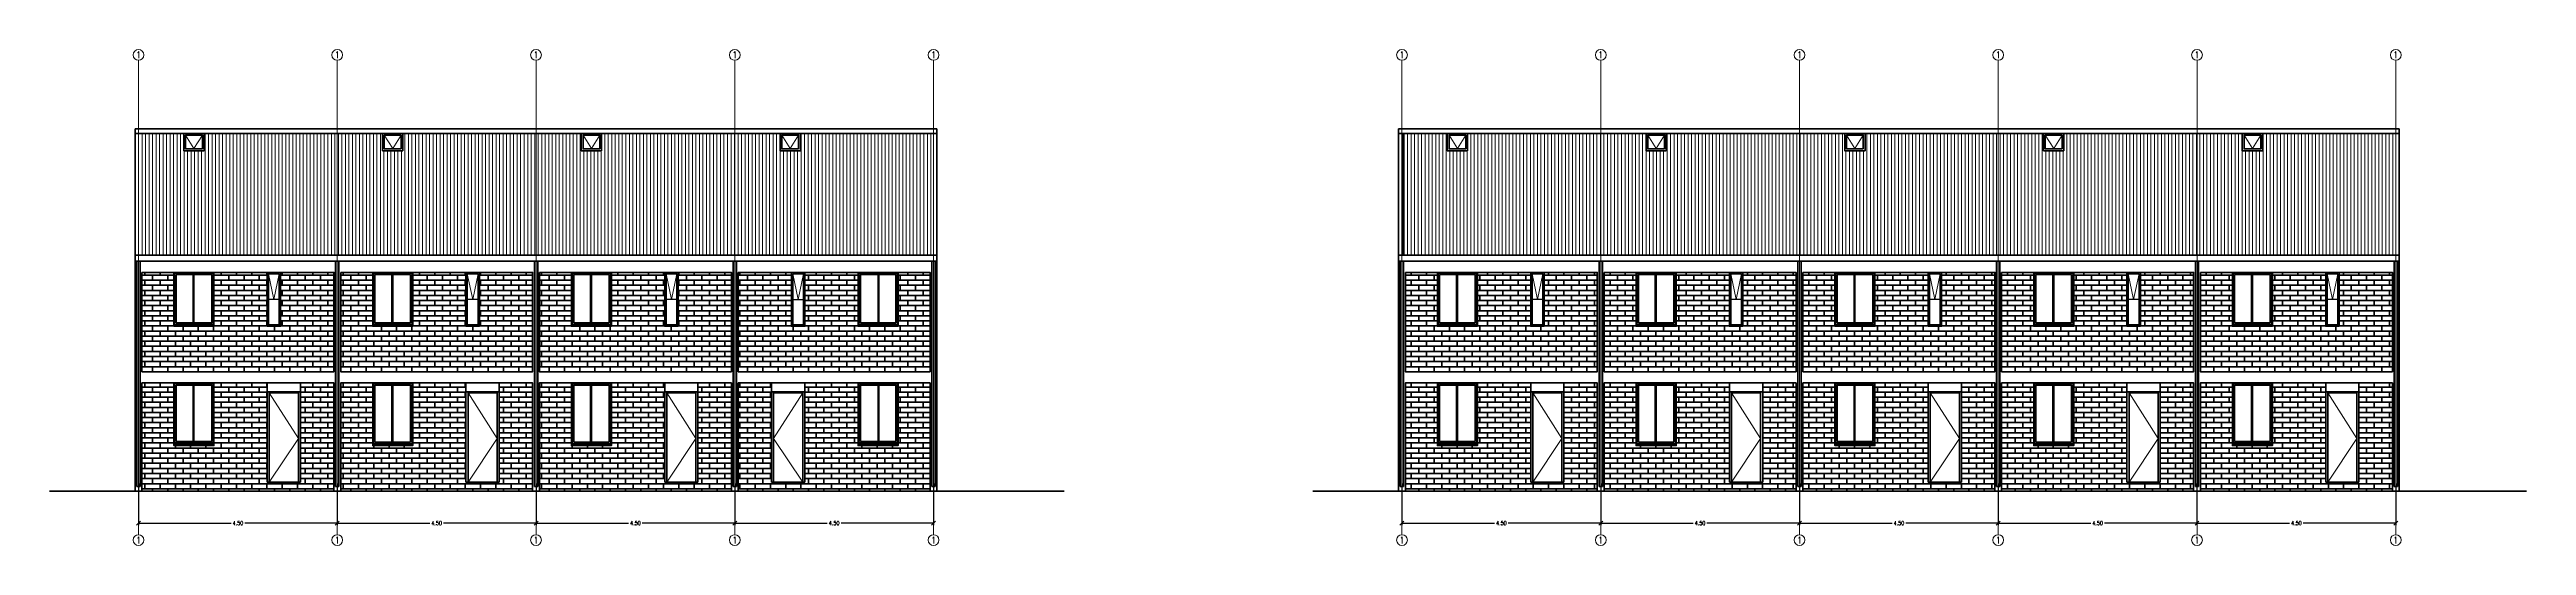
# Model space of a CAD drawing. Header units: metres. Extents: x 45 to 666, y -23 to 325.
# Drawn here: x 274.2 to 330.3, y 50.3 to 61.5 of the extents above; entities that cross this region are included whole.
import ezdxf

# ---------------------------------------------------------------- set-up
doc = ezdxf.new("R2010")
doc.units = ezdxf.units.M
doc.header["$LTSCALE"] = 5
doc.header["$MEASUREMENT"] = 0
doc.linetypes.add('HIDDEN', pattern=[0.375, 0.25, -0.125])
doc.layers.get('0').update_dxf_attribs({"color": 30})
doc.layers.get('DEFPOINTS').update_dxf_attribs({"color": 210})
for name, color, linetype, lineweight in [('A-ANNO-DIMS', 3, 'Continuous', 18), ('A-ANNO-SYMB', 3, 'Continuous', 18), ('A-ANNO-TEXT', 3, 'Continuous', 18), ('A-ELEV-MBE1', 7, 'Continuous', 35), ('A-ELEV-MBE2', 4, 'Continuous', 25), ('A-ELEV-PATT', 8, 'Continuous', 18), ('A-FLOR-OVHD', 3, 'HIDDEN', 18), ('A-WALL-FULL', 7, 'Continuous', 35)]:
    doc.layers.add(name, color=color, linetype=linetype, lineweight=lineweight)
doc.styles.add('E-ROMANS', font='romans.shx', dxfattribs={"width": 0.8})
doc.dimstyles.new('E-0050_TICK_18', dxfattribs={"dimscale": 0.001, "dimtxt": 90, "dimasz": 90, "dimexe": 45, "dimexo": 30, "dimgap": 45, "dimtad": 0, "dimzin": 0, "dimdsep": 46, "dimtxsty": 'E-ROMANS', "dimblk": 'OBLIQUE', "dimcen": 45, "dimclrd": 256, "dimclre": 256, "dimclrt": 256, "dimadec": 0, "dimazin": 0, "dimtfac": 1, "dimtmove": 1, "dimatfit": 3, "dimldrblk": 'OPEN90', "dimfxl": 1, "dimtfill": 1, "dimtolj": 1, "dimtzin": 0, "dimarcsym": 0})
pattern_1 = [(1e-12, (0, 0), (-3e-15, 0.11516106), []), (90, (0, 0), (-0.17272, 0.11516106), [0.11516106, -0.11516106])]

msp = doc.modelspace()

# ---------------------------------------------------------------- texts
at = {"layer": 'A-ANNO-TEXT', "ltscale": 5, "char_height": 0.15, "attachment_point": 5, "style": 'E-ROMANS'}
for insert in [(276.2079, 61.4135), (280.7079, 61.4135), (285.2079, 61.4135), (289.7078, 61.4135), (294.2078, 61.4135), (304.8134, 61.4135), (309.3134, 61.4135), (313.8134, 61.4135), (318.3134, 61.4135), (322.8134, 61.4135), (327.3134, 61.4135), (276.2079, 50.4306), (280.7079, 50.4306), (285.2079, 50.4306), (289.7078, 50.4306), (294.2078, 50.4306), (304.8134, 50.4306), (309.3134, 50.4306), (313.8134, 50.4306), (318.3134, 50.4306), (322.8134, 50.4306), (327.3134, 50.4306)]:
    msp.add_mtext('1', dxfattribs=dict(at, insert=insert))

# ---------------------------------------------------------------- blocks, each defined once
blk = doc.blocks.new('_Oblique')
at = {"color": 0, "linetype": 'ByBlock', "lineweight": -2}
blk.add_line((-0.5, -0.5), (0.5, 0.5), dxfattribs=at)
blk = doc.blocks.new('*D354')
at = {"layer": 'A-ANNO-DIMS', "lineweight": -2, "transparency": 16777216}
for p, q in [((276.208, 51.711), (276.208, 50.77)), ((280.708, 51.711), (280.708, 50.77)), ((276.208, 50.815), (278.303, 50.815)), ((280.708, 50.815), (278.613, 50.815))]:
    blk.add_line(p, q, dxfattribs=at)
at = {"layer": 'DEFPOINTS', "color": 0, "transparency": 16777216}
for p in [(276.208, 51.741), (280.708, 51.741), (280.708, 50.815)]:
    blk.add_point(p, dxfattribs=at)
at = {"layer": 'A-ANNO-DIMS', "lineweight": -2, "transparency": 16777216, "xscale": 0.09, "yscale": 0.09, "zscale": 0.09, "rotation": 180}
blk.add_blockref('_Oblique', (276.208, 50.815), dxfattribs=at)
at = {"layer": 'A-ANNO-DIMS', "lineweight": -2, "transparency": 16777216, "xscale": 0.09, "yscale": 0.09, "zscale": 0.09}
blk.add_blockref('_Oblique', (280.708, 50.815), dxfattribs=at)
at = {"layer": 'A-ANNO-DIMS', "transparency": 16777216, "insert": (278.458, 50.815), "char_height": 0.09, "attachment_point": 5, "style": 'E-ROMANS', "bg_fill": 3, "box_fill_scale": 1.25, "bg_fill_color": 256, "bg_fill_true_color": 13158600, "bg_fill_transparency": 0}
blk.add_mtext('\\A1;4.50', dxfattribs=at)
blk = doc.blocks.new('_Open90')
at = {"color": 0, "linetype": 'ByBlock', "lineweight": -2}
for p, q in [((0, 0), (-1, 0)), ((-0.5, 0.5), (0, 0)), ((0, 0), (-0.5, -0.5))]:
    blk.add_line(p, q, dxfattribs=at)
blk = doc.blocks.new('*D355')
at = {"layer": 'A-ANNO-DIMS', "lineweight": -2, "transparency": 16777216}
for p, q in [((285.208, 51.711), (285.208, 50.77)), ((289.708, 51.711), (289.708, 50.77)), ((285.208, 50.815), (287.303, 50.815)), ((289.708, 50.815), (287.613, 50.815))]:
    blk.add_line(p, q, dxfattribs=at)
at = {"layer": 'DEFPOINTS', "color": 0, "transparency": 16777216}
for p in [(285.208, 51.741), (289.708, 51.741), (285.208, 50.815)]:
    blk.add_point(p, dxfattribs=at)
at = {"layer": 'A-ANNO-DIMS', "lineweight": -2, "transparency": 16777216, "xscale": 0.09, "yscale": 0.09, "zscale": 0.09, "rotation": 180}
blk.add_blockref('_Oblique', (285.208, 50.815), dxfattribs=at)
at = {"layer": 'A-ANNO-DIMS', "lineweight": -2, "transparency": 16777216, "xscale": 0.09, "yscale": 0.09, "zscale": 0.09}
blk.add_blockref('_Oblique', (289.708, 50.815), dxfattribs=at)
at = {"layer": 'A-ANNO-DIMS', "transparency": 16777216, "insert": (287.458, 50.815), "char_height": 0.09, "attachment_point": 5, "style": 'E-ROMANS', "bg_fill": 3, "box_fill_scale": 1.25, "bg_fill_color": 256, "bg_fill_true_color": 13158600, "bg_fill_transparency": 0}
blk.add_mtext('\\A1;4.50', dxfattribs=at)
blk = doc.blocks.new('*D356')
at = {"layer": 'A-ANNO-DIMS', "lineweight": -2, "transparency": 16777216}
for p, q in [((280.708, 51.711), (280.708, 50.77)), ((285.208, 51.711), (285.208, 50.77)), ((280.708, 50.815), (282.803, 50.815)), ((285.208, 50.815), (283.113, 50.815))]:
    blk.add_line(p, q, dxfattribs=at)
at = {"layer": 'DEFPOINTS', "color": 0, "transparency": 16777216}
for p in [(280.708, 51.741), (285.208, 51.741), (280.708, 50.815)]:
    blk.add_point(p, dxfattribs=at)
at = {"layer": 'A-ANNO-DIMS', "lineweight": -2, "transparency": 16777216, "xscale": 0.09, "yscale": 0.09, "zscale": 0.09, "rotation": 180}
blk.add_blockref('_Oblique', (280.708, 50.815), dxfattribs=at)
at = {"layer": 'A-ANNO-DIMS', "lineweight": -2, "transparency": 16777216, "xscale": 0.09, "yscale": 0.09, "zscale": 0.09}
blk.add_blockref('_Oblique', (285.208, 50.815), dxfattribs=at)
at = {"layer": 'A-ANNO-DIMS', "transparency": 16777216, "insert": (282.958, 50.815), "char_height": 0.09, "attachment_point": 5, "style": 'E-ROMANS', "bg_fill": 3, "box_fill_scale": 1.25, "bg_fill_color": 256, "bg_fill_true_color": 13158600, "bg_fill_transparency": 0}
blk.add_mtext('\\A1;4.50', dxfattribs=at)
blk = doc.blocks.new('*D136')
at = {"layer": 'A-ANNO-DIMS', "lineweight": -2, "transparency": 16777216}
for p, q in [((304.813, 51.711), (304.813, 50.77)), ((309.313, 51.711), (309.313, 50.77)), ((304.813, 50.815), (306.909, 50.815)), ((309.313, 50.815), (307.218, 50.815))]:
    blk.add_line(p, q, dxfattribs=at)
at = {"layer": 'DEFPOINTS', "color": 0, "transparency": 16777216}
for p in [(304.813, 51.741), (309.313, 51.741), (309.313, 50.815)]:
    blk.add_point(p, dxfattribs=at)
at = {"layer": 'A-ANNO-DIMS', "lineweight": -2, "transparency": 16777216, "xscale": 0.09, "yscale": 0.09, "zscale": 0.09, "rotation": 180}
blk.add_blockref('_Oblique', (304.813, 50.815), dxfattribs=at)
at = {"layer": 'A-ANNO-DIMS', "lineweight": -2, "transparency": 16777216, "xscale": 0.09, "yscale": 0.09, "zscale": 0.09}
blk.add_blockref('_Oblique', (309.313, 50.815), dxfattribs=at)
at = {"layer": 'A-ANNO-DIMS', "transparency": 16777216, "insert": (307.063, 50.815), "char_height": 0.09, "attachment_point": 5, "style": 'E-ROMANS', "bg_fill": 3, "box_fill_scale": 1.25, "bg_fill_color": 256, "bg_fill_true_color": 13158600, "bg_fill_transparency": 0}
blk.add_mtext('\\A1;4.50', dxfattribs=at)
blk = doc.blocks.new('*D137')
at = {"layer": 'A-ANNO-DIMS', "lineweight": -2, "transparency": 16777216}
for p, q in [((309.313, 51.711), (309.313, 50.77)), ((313.813, 51.711), (313.813, 50.77)), ((309.313, 50.815), (311.409, 50.815)), ((313.813, 50.815), (311.718, 50.815))]:
    blk.add_line(p, q, dxfattribs=at)
at = {"layer": 'DEFPOINTS', "color": 0, "transparency": 16777216}
for p in [(309.313, 51.741), (313.813, 51.741), (313.813, 50.815)]:
    blk.add_point(p, dxfattribs=at)
at = {"layer": 'A-ANNO-DIMS', "lineweight": -2, "transparency": 16777216, "xscale": 0.09, "yscale": 0.09, "zscale": 0.09, "rotation": 180}
blk.add_blockref('_Oblique', (309.313, 50.815), dxfattribs=at)
at = {"layer": 'A-ANNO-DIMS', "lineweight": -2, "transparency": 16777216, "xscale": 0.09, "yscale": 0.09, "zscale": 0.09}
blk.add_blockref('_Oblique', (313.813, 50.815), dxfattribs=at)
at = {"layer": 'A-ANNO-DIMS', "transparency": 16777216, "insert": (311.563, 50.815), "char_height": 0.09, "attachment_point": 5, "style": 'E-ROMANS', "bg_fill": 3, "box_fill_scale": 1.25, "bg_fill_color": 256, "bg_fill_true_color": 13158600, "bg_fill_transparency": 0}
blk.add_mtext('\\A1;4.50', dxfattribs=at)
blk = doc.blocks.new('*D138')
at = {"layer": 'A-ANNO-DIMS', "lineweight": -2, "transparency": 16777216}
for p, q in [((322.813, 51.711), (322.813, 50.77)), ((327.313, 51.711), (327.313, 50.77)), ((322.813, 50.815), (324.909, 50.815)), ((327.313, 50.815), (325.218, 50.815))]:
    blk.add_line(p, q, dxfattribs=at)
at = {"layer": 'DEFPOINTS', "color": 0, "transparency": 16777216}
for p in [(322.813, 51.741), (327.313, 51.741), (322.813, 50.815)]:
    blk.add_point(p, dxfattribs=at)
at = {"layer": 'A-ANNO-DIMS', "lineweight": -2, "transparency": 16777216, "xscale": 0.09, "yscale": 0.09, "zscale": 0.09}
for p, rotation in [((322.813, 50.815), 179.999999999985), ((327.313, 50.815), 359.9999999999849)]:
    blk.add_blockref('_Oblique', p, dxfattribs=dict(at, rotation=rotation))
at = {"layer": 'A-ANNO-DIMS', "transparency": 16777216, "insert": (325.063, 50.815), "char_height": 0.09, "attachment_point": 5, "style": 'E-ROMANS', "bg_fill": 3, "box_fill_scale": 1.25, "bg_fill_color": 256, "bg_fill_true_color": 13158600, "bg_fill_transparency": 0}
blk.add_mtext('\\A1;4.50', dxfattribs=at)
blk = doc.blocks.new('*D139')
at = {"layer": 'A-ANNO-DIMS', "lineweight": -2, "transparency": 16777216}
for p, q in [((318.313, 51.711), (318.313, 50.77)), ((322.813, 51.711), (322.813, 50.77)), ((318.313, 50.815), (320.409, 50.815)), ((322.813, 50.815), (320.718, 50.815))]:
    blk.add_line(p, q, dxfattribs=at)
at = {"layer": 'DEFPOINTS', "color": 0, "transparency": 16777216}
for p in [(318.313, 51.741), (322.813, 51.741), (318.313, 50.815)]:
    blk.add_point(p, dxfattribs=at)
at = {"layer": 'A-ANNO-DIMS', "lineweight": -2, "transparency": 16777216, "xscale": 0.09, "yscale": 0.09, "zscale": 0.09, "rotation": 180}
blk.add_blockref('_Oblique', (318.313, 50.815), dxfattribs=at)
at = {"layer": 'A-ANNO-DIMS', "lineweight": -2, "transparency": 16777216, "xscale": 0.09, "yscale": 0.09, "zscale": 0.09}
blk.add_blockref('_Oblique', (322.813, 50.815), dxfattribs=at)
at = {"layer": 'A-ANNO-DIMS', "transparency": 16777216, "insert": (320.563, 50.815), "char_height": 0.09, "attachment_point": 5, "style": 'E-ROMANS', "bg_fill": 3, "box_fill_scale": 1.25, "bg_fill_color": 256, "bg_fill_true_color": 13158600, "bg_fill_transparency": 0}
blk.add_mtext('\\A1;4.50', dxfattribs=at)
blk = doc.blocks.new('*D140')
at = {"layer": 'A-ANNO-DIMS', "lineweight": -2, "transparency": 16777216}
for p, q in [((313.813, 51.711), (313.813, 50.77)), ((318.313, 51.711), (318.313, 50.77)), ((313.813, 50.815), (315.909, 50.815)), ((318.313, 50.815), (316.218, 50.815))]:
    blk.add_line(p, q, dxfattribs=at)
at = {"layer": 'DEFPOINTS', "color": 0, "transparency": 16777216}
for p in [(313.813, 51.741), (318.313, 51.741), (313.813, 50.815)]:
    blk.add_point(p, dxfattribs=at)
at = {"layer": 'A-ANNO-DIMS', "lineweight": -2, "transparency": 16777216, "xscale": 0.09, "yscale": 0.09, "zscale": 0.09, "rotation": 180}
blk.add_blockref('_Oblique', (313.813, 50.815), dxfattribs=at)
at = {"layer": 'A-ANNO-DIMS', "lineweight": -2, "transparency": 16777216, "xscale": 0.09, "yscale": 0.09, "zscale": 0.09}
blk.add_blockref('_Oblique', (318.313, 50.815), dxfattribs=at)
at = {"layer": 'A-ANNO-DIMS', "transparency": 16777216, "insert": (316.063, 50.815), "char_height": 0.09, "attachment_point": 5, "style": 'E-ROMANS', "bg_fill": 3, "box_fill_scale": 1.25, "bg_fill_color": 256, "bg_fill_true_color": 13158600, "bg_fill_transparency": 0}
blk.add_mtext('\\A1;4.50', dxfattribs=at)
blk = doc.blocks.new('*D195')
at = {"layer": 'A-ANNO-DIMS', "lineweight": -2, "transparency": 16777216}
for p, q in [((289.708, 51.711), (289.708, 50.77)), ((294.208, 51.711), (294.208, 50.77)), ((289.708, 50.815), (291.803, 50.815)), ((294.208, 50.815), (292.113, 50.815))]:
    blk.add_line(p, q, dxfattribs=at)
at = {"layer": 'DEFPOINTS', "color": 0, "transparency": 16777216}
for p in [(289.708, 51.741), (294.208, 51.741), (294.208, 50.815)]:
    blk.add_point(p, dxfattribs=at)
at = {"layer": 'A-ANNO-DIMS', "lineweight": -2, "transparency": 16777216, "xscale": 0.09, "yscale": 0.09, "zscale": 0.09, "rotation": 180}
blk.add_blockref('_Oblique', (289.708, 50.815), dxfattribs=at)
at = {"layer": 'A-ANNO-DIMS', "lineweight": -2, "transparency": 16777216, "xscale": 0.09, "yscale": 0.09, "zscale": 0.09}
blk.add_blockref('_Oblique', (294.208, 50.815), dxfattribs=at)
at = {"layer": 'A-ANNO-DIMS', "transparency": 16777216, "insert": (291.958, 50.815), "char_height": 0.09, "attachment_point": 5, "style": 'E-ROMANS', "bg_fill": 3, "box_fill_scale": 1.25, "bg_fill_color": 256, "bg_fill_true_color": 13158600, "bg_fill_transparency": 0}
blk.add_mtext('\\A1;4.50', dxfattribs=at)

# ---------------------------------------------------------------- hatches: boundary and pattern name
at = {"layer": 'A-ELEV-MBE1'}
h = msp.add_hatch(dxfattribs=at)
h.set_pattern_fill('AR-BRSTD', color=256, scale=0.0017, style=0)
h.set_pattern_definition(pattern_1)
h.paths.add_polyline_path([(280.6308, 54.2414), (280.6308, 56.4894), (279.4249, 56.4894), (279.4249, 55.2714), (279.1219, 55.2714), (279.1219, 56.4894), (277.9159, 56.4894), (277.9159, 55.2714), (277.0099, 55.2714), (277.0099, 56.4894), (276.2849, 56.4894), (276.2849, 54.2414)])
h.paths.add_polyline_path([(279.1219, 53.9894), (277.9159, 53.9894), (277.9159, 52.5684), (277.0099, 52.5684), (277.0099, 53.9894), (276.2849, 53.9894), (276.2849, 51.5414), (280.6308, 51.5414), (280.6308, 53.9894), (279.8749, 53.9894), (279.8749, 51.7414), (279.1219, 51.7414)])
h.paths.add_polyline_path([(281.5099, 52.5684), (281.5099, 53.9894), (280.7849, 53.9894), (280.7849, 51.5414), (285.1308, 51.5414), (285.1308, 53.9894), (284.3749, 53.9894), (284.3749, 51.7414), (283.6219, 51.7414), (283.6219, 53.9894), (282.4159, 53.9894), (282.4159, 52.5684)])
h.paths.add_polyline_path([(285.1308, 54.2414), (285.1308, 56.4894), (283.9249, 56.4894), (283.9249, 55.2714), (283.6219, 55.2714), (283.6219, 56.4894), (282.4159, 56.4894), (282.4159, 55.2714), (281.5099, 55.2714), (281.5099, 56.4894), (280.7849, 56.4894), (280.7849, 54.2414)])
h.paths.add_polyline_path([(289.6308, 54.2414), (289.6308, 56.4894), (288.4249, 56.4894), (288.4249, 55.2714), (288.1219, 55.2714), (288.1219, 56.4894), (286.9159, 56.4894), (286.9159, 55.2714), (286.0099, 55.2714), (286.0099, 56.4894), (285.2849, 56.4894), (285.2849, 54.2414)])
h.paths.add_polyline_path([(286.9159, 52.5684), (286.0099, 52.5684), (286.0099, 53.9894), (285.2849, 53.9894), (285.2849, 51.5414), (289.6308, 51.5414), (289.6308, 53.9894), (288.8748, 53.9894), (288.8748, 51.7414), (288.1218, 51.7414), (288.1218, 53.9894), (286.9159, 53.9894)])
h.paths.add_polyline_path([(294.1308, 54.2414), (294.1308, 56.4894), (293.4058, 56.4894), (293.4058, 55.2714), (292.4998, 55.2714), (292.4998, 56.4894), (291.2938, 56.4894), (291.2938, 55.2714), (290.9908, 55.2714), (290.9908, 56.4894), (289.7848, 56.4894), (289.7848, 54.2414)])
h.paths.add_polyline_path([(291.2938, 51.7414), (290.5408, 51.7414), (290.5408, 53.9894), (289.7848, 53.9894), (289.7848, 51.5414), (294.1308, 51.5414), (294.1308, 53.9894), (293.4058, 53.9894), (293.4058, 52.5684), (292.4998, 52.5684), (292.4998, 53.9894), (291.2938, 53.9894)])
h = msp.add_hatch(dxfattribs=at)
h.set_pattern_fill('AR-BRSTD', color=256, scale=0.0017, style=0)
h.set_pattern_definition(pattern_1)
h.paths.add_polyline_path([(308.0304, 55.2714), (307.7274, 55.2714), (307.7274, 56.4894), (306.5214, 56.4894), (306.5214, 55.2714), (305.6154, 55.2714), (305.6154, 56.4894), (304.8904, 56.4894), (304.8904, 54.2414), (309.2364, 54.2414), (309.2364, 56.4894), (308.0304, 56.4894)])
h.paths.add_polyline_path([(307.7274, 53.9894), (306.5214, 53.9894), (306.5214, 52.5684), (305.6154, 52.5684), (305.6154, 53.9894), (304.8904, 53.9894), (304.8904, 51.5414), (309.2364, 51.5414), (309.2364, 53.9894), (308.4804, 53.9894), (308.4804, 51.7414), (307.7274, 51.7414)])
at = {"layer": 'A-ELEV-PATT'}
h = msp.add_hatch(dxfattribs=at)
h.set_pattern_fill('LINE,_O', color=256, scale=0.025, angle=90)
h.set_pattern_definition([(90, (276.20788, 56.88143), (-0.079375, 5e-18), [])])
h.paths.add_polyline_path([(280.7079, 59.6375), (277.6929, 59.6375), (277.6929, 59.2441), (277.2329, 59.2441), (277.2329, 59.6375), (276.2079, 59.6374), (276.2079, 56.8814), (280.7079, 56.8814)])
h.paths.add_polyline_path([(285.2079, 59.6375), (282.1929, 59.6375), (282.1929, 59.2441), (281.7329, 59.2441), (281.7329, 59.6375), (280.7079, 59.6375), (280.7079, 56.8814), (285.2079, 56.8814)])
h.paths.add_polyline_path([(289.7078, 59.6375), (286.6929, 59.6375), (286.6929, 59.2441), (286.2329, 59.2441), (286.2329, 59.6375), (285.2079, 59.6375), (285.2079, 56.8814), (289.7078, 56.8814)])
h.paths.add_polyline_path([(294.2078, 59.6375), (291.1928, 59.6375), (291.1928, 59.2441), (290.7328, 59.2441), (290.7328, 59.6375), (289.7078, 59.6375), (289.7078, 56.8814), (294.2078, 56.8814)])
h.paths.add_polyline_path([(309.3134, 59.6374), (306.2984, 59.6374), (306.2984, 59.2441), (305.8384, 59.2441), (305.8384, 59.6374), (304.8364, 59.6374), (304.8364, 56.8814), (309.3134, 56.8814)])
h.paths.add_polyline_path([(313.8134, 59.6375), (310.7984, 59.6375), (310.7984, 59.2441), (310.3384, 59.2441), (310.3384, 59.6374), (309.3134, 59.6374), (309.3134, 56.8814), (313.8134, 56.8814)])
h.paths.add_polyline_path([(318.3134, 59.6375), (315.2984, 59.6375), (315.2984, 59.2441), (314.8384, 59.2441), (314.8384, 59.6375), (313.8134, 59.6375), (313.8134, 56.8814), (318.3134, 56.8814)])
h.paths.add_polyline_path([(322.8134, 59.6375), (319.7983, 59.6375), (319.7983, 59.2441), (319.3383, 59.2441), (319.3383, 59.6375), (318.3134, 59.6375), (318.3134, 56.8814), (322.8134, 56.8814)])
h.paths.add_polyline_path([(327.3134, 59.6375), (324.2983, 59.6375), (324.2983, 59.2441), (323.8383, 59.2441), (323.8383, 59.6375), (322.8134, 59.6375), (322.8134, 56.8814), (327.3134, 56.8814)])

# ---------------------------------------------------------------- linework, layer by layer
at = {"layer": 'A-ANNO-SYMB', "ltscale": 2}
for points in [[(276.2079, 61.2916), (276.2079, 50.5525)], [(280.7079, 61.2916), (280.7079, 50.5525)], [(285.2079, 61.2916), (285.2079, 50.5525)], [(289.7078, 61.2916), (289.7078, 50.5525)], [(294.2078, 61.2916), (294.2078, 50.5525)], [(304.8134, 61.2916), (304.8134, 50.5525)], [(309.3134, 61.2916), (309.3134, 50.5525)], [(313.8134, 61.2916), (313.8134, 50.5525)], [(318.3134, 61.2916), (318.3134, 50.5525)], [(322.8134, 61.2916), (322.8134, 50.5525)], [(327.3134, 61.2916), (327.3134, 50.5525)]]:
    msp.add_lwpolyline(points, dxfattribs=at)
at = {"layer": 'A-ANNO-SYMB', "linetype": 'Continuous', "ltscale": 5}
for centre in [(276.2079, 61.4135), (280.7079, 61.4135), (285.2079, 61.4135), (289.7078, 61.4135), (294.2078, 61.4135), (304.8134, 61.4135), (309.3134, 61.4135), (313.8134, 61.4135), (318.3134, 61.4135), (322.8134, 61.4135), (327.3134, 61.4135), (276.2079, 50.4306), (280.7079, 50.4306), (285.2079, 50.4306), (289.7078, 50.4306), (294.2078, 50.4306), (304.8134, 50.4306), (309.3134, 50.4306), (313.8134, 50.4306), (318.3134, 50.4306), (322.8134, 50.4306), (327.3134, 50.4306)]:
    msp.add_circle(centre, 0.1219, dxfattribs=at)
at = {"layer": 'A-ELEV-MBE1'}
for p, q in [((276.1309, 56.8814), (276.1309, 59.7374)), ((294.2848, 56.8814), (294.2848, 59.7375)), ((304.7364, 56.8814), (304.7364, 59.7374)), ((304.8364, 56.8814), (304.8364, 59.6374)), ((327.3904, 56.8814), (327.3904, 59.7375)), ((276.1309, 56.8814), (276.1309, 56.7414)), ((294.2848, 56.7415), (294.2848, 56.8814)), ((294.2848, 51.5415), (294.2848, 56.7415)), ((277.4429, 55.347), (277.4429, 56.4408)), ((277.4629, 55.3114), (277.4629, 56.4764)), ((281.9429, 55.347), (281.9429, 56.4408)), ((281.9629, 55.3114), (281.9629, 56.4764)), ((286.4429, 55.347), (286.4429, 56.4408)), ((286.4629, 55.3114), (286.4629, 56.4764)), ((292.9528, 55.3114), (292.9528, 56.4764)), ((292.9728, 55.347), (292.9728, 56.4408)), ((306.0484, 55.347), (306.0484, 56.4408)), ((306.0684, 55.3114), (306.0684, 56.4764)), ((310.5484, 55.347), (310.5484, 56.4408)), ((310.5684, 55.3114), (310.5684, 56.4764)), ((315.0484, 55.347), (315.0484, 56.4408)), ((315.0684, 55.3114), (315.0684, 56.4764)), ((319.5484, 55.347), (319.5484, 56.4408)), ((319.5684, 55.3114), (319.5684, 56.4764)), ((324.0484, 55.347), (324.0484, 56.4408)), ((324.0684, 55.3114), (324.0684, 56.4764)), ((277.0099, 55.2914), (277.9159, 55.2914)), ((277.0249, 55.3114), (277.9009, 55.3114)), ((277.0605, 55.347), (277.4429, 55.347)), ((277.4629, 55.347), (277.8653, 55.347)), ((281.5099, 55.2914), (282.4159, 55.2914)), ((281.5249, 55.3114), (282.4009, 55.3114)), ((281.5605, 55.347), (281.9429, 55.347)), ((281.9629, 55.347), (282.3653, 55.347)), ((286.0099, 55.2914), (286.9159, 55.2914)), ((286.0249, 55.3114), (286.9009, 55.3114)), ((286.0605, 55.347), (286.4429, 55.347)), ((286.4629, 55.347), (286.8653, 55.347)), ((293.4058, 55.2914), (292.4998, 55.2914)), ((293.3908, 55.3114), (292.5148, 55.3114)), ((292.9528, 55.347), (292.5504, 55.347)), ((293.3552, 55.347), (292.9728, 55.347)), ((305.6154, 55.2914), (306.5214, 55.2914)), ((305.6304, 55.3114), (306.5064, 55.3114)), ((305.666, 55.347), (306.0484, 55.347)), ((306.0684, 55.347), (306.4708, 55.347)), ((310.1154, 55.2914), (311.0214, 55.2914)), ((310.1304, 55.3114), (311.0064, 55.3114)), ((310.166, 55.347), (310.5484, 55.347)), ((310.5684, 55.347), (310.9708, 55.347)), ((314.6154, 55.2914), (315.5214, 55.2914)), ((314.6304, 55.3114), (315.5064, 55.3114)), ((314.666, 55.347), (315.0484, 55.347)), ((315.0684, 55.347), (315.4708, 55.347)), ((319.1154, 55.2914), (320.0214, 55.2914)), ((319.1304, 55.3114), (320.0064, 55.3114)), ((319.166, 55.347), (319.5484, 55.347)), ((319.5684, 55.347), (319.9708, 55.347)), ((323.6154, 55.2914), (324.5214, 55.2914)), ((323.6304, 55.3114), (324.5064, 55.3114)), ((323.666, 55.347), (324.0484, 55.347)), ((324.0684, 55.347), (324.4708, 55.347)), ((277.4429, 52.664), (277.4429, 53.9408)), ((277.4629, 52.6284), (277.4629, 53.9764)), ((279.1219, 53.9894), (279.1219, 51.7414)), ((279.8749, 53.9894), (279.1219, 53.9894)), ((279.8749, 51.7414), (279.8749, 53.9894)), ((281.9429, 52.644), (281.9429, 53.9408)), ((281.9629, 52.6084), (281.9629, 53.9764)), ((284.3749, 53.9894), (283.6219, 53.9894)), ((286.4429, 52.644), (286.4429, 53.9408)), ((286.4629, 52.6084), (286.4629, 53.9764)), ((288.8748, 53.9894), (288.1218, 53.9894)), ((290.5408, 53.9894), (291.2938, 53.9894)), ((292.9528, 52.6284), (292.9528, 53.9764)), ((292.9728, 52.664), (292.9728, 53.9408)), ((306.0484, 52.664), (306.0484, 53.9408)), ((306.0684, 52.6284), (306.0684, 53.9764)), ((308.4804, 53.9894), (307.7274, 53.9894)), ((310.5484, 52.644), (310.5484, 53.9408)), ((310.5684, 52.6084), (310.5684, 53.9764)), ((312.9804, 53.9894), (312.2274, 53.9894)), ((315.0484, 52.664), (315.0484, 53.9408)), ((315.0684, 52.6284), (315.0684, 53.9764)), ((317.4804, 53.9894), (316.7274, 53.9894)), ((319.5484, 52.644), (319.5484, 53.9408)), ((319.5684, 52.6084), (319.5684, 53.9764)), ((321.9804, 53.9894), (321.2274, 53.9894)), ((324.0484, 52.664), (324.0484, 53.9408)), ((324.0684, 52.6284), (324.0684, 53.9764)), ((326.4804, 53.9894), (325.7274, 53.9894)), ((279.1219, 53.7864), (279.8749, 53.7864)), ((283.6219, 53.7864), (284.3749, 53.7864)), ((288.1218, 53.7864), (288.8748, 53.7864)), ((291.2938, 53.7864), (290.5408, 53.7864)), ((307.7274, 53.7864), (308.4804, 53.7864)), ((312.2274, 53.7864), (312.9804, 53.7864)), ((316.7274, 53.7864), (317.4804, 53.7864)), ((321.2274, 53.7864), (321.9804, 53.7864)), ((325.7274, 53.7864), (326.4804, 53.7864)), ((277.0099, 52.6084), (277.9159, 52.6084)), ((277.0249, 52.6284), (277.9009, 52.6284)), ((277.0605, 52.664), (277.4429, 52.664)), ((277.4629, 52.664), (277.8653, 52.664)), ((281.5099, 52.5884), (282.4159, 52.5884)), ((281.5249, 52.6084), (282.4009, 52.6084)), ((281.5605, 52.644), (281.9429, 52.644)), ((281.9629, 52.644), (282.3653, 52.644)), ((286.0099, 52.5884), (286.9159, 52.5884)), ((286.0249, 52.6084), (286.9009, 52.6084)), ((286.0605, 52.644), (286.4429, 52.644)), ((286.4629, 52.644), (286.8653, 52.644)), ((293.4058, 52.6084), (292.4998, 52.6084)), ((293.3908, 52.6284), (292.5148, 52.6284)), ((292.9528, 52.664), (292.5504, 52.664)), ((293.3552, 52.664), (292.9728, 52.664)), ((305.6154, 52.6084), (306.5214, 52.6084)), ((305.6304, 52.6284), (306.5064, 52.6284)), ((305.666, 52.664), (306.0484, 52.664)), ((306.0684, 52.664), (306.4708, 52.664)), ((310.1154, 52.5884), (311.0214, 52.5884)), ((310.1304, 52.6084), (311.0064, 52.6084)), ((310.166, 52.644), (310.5484, 52.644)), ((310.5684, 52.644), (310.9708, 52.644)), ((314.6154, 52.6084), (315.5214, 52.6084)), ((314.6304, 52.6284), (315.5064, 52.6284)), ((314.666, 52.664), (315.0484, 52.664)), ((315.0684, 52.664), (315.4708, 52.664)), ((319.1154, 52.5884), (320.0214, 52.5884)), ((319.1304, 52.6084), (320.0064, 52.6084)), ((319.166, 52.644), (319.5484, 52.644)), ((319.5684, 52.644), (319.9708, 52.644)), ((323.6154, 52.6084), (324.5214, 52.6084)), ((323.6304, 52.6284), (324.5064, 52.6284)), ((323.666, 52.664), (324.0484, 52.664)), ((324.0684, 52.664), (324.4708, 52.664))]:
    msp.add_line(p, q, dxfattribs=at)
for points in [[(276.1309, 59.7374), (294.2848, 59.7375)], [(276.1309, 59.6374), (294.2848, 59.6375)], [(304.7364, 59.7374), (327.3904, 59.7375)], [(304.7364, 59.6374), (327.3904, 59.6375)], [(276.1309, 56.8814), (294.2848, 56.8814)], [(276.1309, 56.7414), (276.2079, 56.7414)], [(280.7059, 56.7414), (276.2079, 56.7414)], [(285.2059, 56.7415), (280.7059, 56.7414)], [(294.2848, 56.7415), (285.2059, 56.7415)], [(304.7364, 56.8814), (327.3904, 56.8814)], [(309.3114, 56.7414), (304.7364, 56.7414)], [(313.8114, 56.7414), (309.3134, 56.7414)], [(318.3114, 56.7415), (313.8114, 56.7414)], [(322.8134, 56.7415), (318.3114, 56.7415)], [(327.3904, 56.7415), (322.8114, 56.7415)], [(276.2849, 56.4894), (280.6308, 56.4894), (280.6308, 54.2414), (276.2849, 54.2414), (276.2849, 56.4894)], [(277.9009, 55.3114), (277.9009, 56.4764), (277.0249, 56.4764), (277.0249, 55.3114)], [(277.4429, 56.4408), (277.0605, 56.4408), (277.0605, 55.347)], [(277.8653, 55.347), (277.8653, 56.4408), (277.4629, 56.4408)], [(280.7849, 56.4894), (285.1308, 56.4894), (285.1308, 54.2414), (280.7849, 54.2414), (280.7849, 56.4894)], [(282.4009, 55.3114), (282.4009, 56.4764), (281.5249, 56.4764), (281.5249, 55.3114)], [(281.9429, 56.4408), (281.5605, 56.4408), (281.5605, 55.347)], [(282.3653, 55.347), (282.3653, 56.4408), (281.9629, 56.4408)], [(285.2849, 56.4894), (289.6308, 56.4894), (289.6308, 54.2414), (285.2849, 54.2414), (285.2849, 56.4894)], [(286.9009, 55.3114), (286.9009, 56.4764), (286.0249, 56.4764), (286.0249, 55.3114)], [(286.4429, 56.4408), (286.0605, 56.4408), (286.0605, 55.347)], [(286.8653, 55.347), (286.8653, 56.4408), (286.4629, 56.4408)], [(289.7848, 56.4894), (294.1308, 56.4894), (294.1308, 54.2414), (289.7848, 54.2414), (289.7848, 56.4894)], [(292.5148, 55.3114), (292.5148, 56.4764), (293.3908, 56.4764), (293.3908, 55.3114)], [(292.5504, 55.347), (292.5504, 56.4408), (292.9528, 56.4408)], [(292.9728, 56.4408), (293.3552, 56.4408), (293.3552, 55.347)], [(304.8904, 56.4894), (309.2364, 56.4894), (309.2364, 54.2414), (304.8904, 54.2414), (304.8904, 56.4894)], [(306.5064, 55.3114), (306.5064, 56.4764), (305.6304, 56.4764), (305.6304, 55.3114)], [(306.0484, 56.4408), (305.666, 56.4408), (305.666, 55.347)], [(306.4708, 55.347), (306.4708, 56.4408), (306.0684, 56.4408)], [(309.3904, 56.4894), (313.7364, 56.4894), (313.7364, 54.2414), (309.3904, 54.2414), (309.3904, 56.4894)], [(311.0064, 55.3114), (311.0064, 56.4764), (310.1304, 56.4764), (310.1304, 55.3114)], [(310.5484, 56.4408), (310.166, 56.4408), (310.166, 55.347)], [(310.9708, 55.347), (310.9708, 56.4408), (310.5684, 56.4408)], [(313.8904, 56.4894), (318.2364, 56.4894), (318.2364, 54.2414), (313.8904, 54.2414), (313.8904, 56.4894)], [(315.5064, 55.3114), (315.5064, 56.4764), (314.6304, 56.4764), (314.6304, 55.3114)], [(315.0484, 56.4408), (314.666, 56.4408), (314.666, 55.347)], [(315.4708, 55.347), (315.4708, 56.4408), (315.0684, 56.4408)], [(318.3904, 56.4894), (322.7364, 56.4894), (322.7364, 54.2414), (318.3904, 54.2414), (318.3904, 56.4894)], [(320.0064, 55.3114), (320.0064, 56.4764), (319.1304, 56.4764), (319.1304, 55.3114)], [(319.5484, 56.4408), (319.166, 56.4408), (319.166, 55.347)], [(319.9708, 55.347), (319.9708, 56.4408), (319.5684, 56.4408)], [(322.8904, 56.4894), (327.2363, 56.4894), (327.2363, 54.2414), (322.8904, 54.2414), (322.8904, 56.4894)], [(324.5064, 55.3114), (324.5064, 56.4764), (323.6304, 56.4764), (323.6304, 55.3114)], [(324.0484, 56.4408), (323.666, 56.4408), (323.666, 55.347)], [(324.4708, 55.347), (324.4708, 56.4408), (324.0684, 56.4408)], [(277.9009, 52.6284), (277.9009, 53.9764), (277.0249, 53.9764), (277.0249, 52.6284)], [(277.4429, 53.9408), (277.0605, 53.9408), (277.0605, 52.664)], [(277.8653, 52.664), (277.8653, 53.9408), (277.4629, 53.9408)], [(282.4009, 52.6084), (282.4009, 53.9764), (281.5249, 53.9764), (281.5249, 52.6084)], [(281.9429, 53.9408), (281.5605, 53.9408), (281.5605, 52.644)], [(282.3653, 52.644), (282.3653, 53.9408), (281.9629, 53.9408)], [(286.9009, 52.6084), (286.9009, 53.9764), (286.0249, 53.9764), (286.0249, 52.6084)], [(286.4429, 53.9408), (286.0605, 53.9408), (286.0605, 52.644)], [(286.8653, 52.644), (286.8653, 53.9408), (286.4629, 53.9408)], [(292.5148, 52.6284), (292.5148, 53.9764), (293.3908, 53.9764), (293.3908, 52.6284)], [(292.5504, 52.664), (292.5504, 53.9408), (292.9528, 53.9408)], [(292.9728, 53.9408), (293.3552, 53.9408), (293.3552, 52.664)], [(306.5064, 52.6284), (306.5064, 53.9764), (305.6304, 53.9764), (305.6304, 52.6284)], [(306.0484, 53.9408), (305.666, 53.9408), (305.666, 52.664)], [(306.4708, 52.664), (306.4708, 53.9408), (306.0684, 53.9408)], [(311.0064, 52.6084), (311.0064, 53.9764), (310.1304, 53.9764), (310.1304, 52.6084)], [(310.5484, 53.9408), (310.166, 53.9408), (310.166, 52.644)], [(310.9708, 52.644), (310.9708, 53.9408), (310.5684, 53.9408)], [(315.5064, 52.6284), (315.5064, 53.9764), (314.6304, 53.9764), (314.6304, 52.6284)], [(315.0484, 53.9408), (314.666, 53.9408), (314.666, 52.664)], [(315.4708, 52.664), (315.4708, 53.9408), (315.0684, 53.9408)], [(320.0064, 52.6084), (320.0064, 53.9764), (319.1304, 53.9764), (319.1304, 52.6084)], [(319.5484, 53.9408), (319.166, 53.9408), (319.166, 52.644)], [(319.9708, 52.644), (319.9708, 53.9408), (319.5684, 53.9408)], [(324.5064, 52.6284), (324.5064, 53.9764), (323.6304, 53.9764), (323.6304, 52.6284)], [(324.0484, 53.9408), (323.666, 53.9408), (323.666, 52.664)], [(324.4708, 52.664), (324.4708, 53.9408), (324.0684, 53.9408)]]:
    msp.add_lwpolyline(points, dxfattribs=at)
for points in [[(277.6929, 59.2441), (277.2329, 59.2441), (277.2329, 59.6375), (277.6929, 59.6375)], [(277.6529, 59.2841), (277.2729, 59.2841), (277.2729, 59.5975), (277.6529, 59.5975)], [(282.1929, 59.2441), (281.7329, 59.2441), (281.7329, 59.6375), (282.1929, 59.6375)], [(282.1529, 59.2841), (281.7729, 59.2841), (281.7729, 59.5975), (282.1529, 59.5975)], [(286.6929, 59.2441), (286.2329, 59.2441), (286.2329, 59.6375), (286.6929, 59.6375)], [(286.6529, 59.2841), (286.2729, 59.2841), (286.2729, 59.5975), (286.6529, 59.5975)], [(291.1928, 59.2441), (290.7328, 59.2441), (290.7328, 59.6375), (291.1928, 59.6375)], [(291.1528, 59.2841), (290.7728, 59.2841), (290.7728, 59.5975), (291.1528, 59.5975)], [(306.2984, 59.2441), (305.8384, 59.2441), (305.8384, 59.6375), (306.2984, 59.6375)], [(306.2584, 59.2841), (305.8784, 59.2841), (305.8784, 59.5975), (306.2584, 59.5975)], [(310.7984, 59.2441), (310.3384, 59.2441), (310.3384, 59.6375), (310.7984, 59.6375)], [(310.7584, 59.2841), (310.3784, 59.2841), (310.3784, 59.5975), (310.7584, 59.5975)], [(315.2984, 59.2441), (314.8384, 59.2441), (314.8384, 59.6375), (315.2984, 59.6375)], [(315.2584, 59.2841), (314.8784, 59.2841), (314.8784, 59.5975), (315.2584, 59.5975)], [(319.7983, 59.2441), (319.3383, 59.2441), (319.3383, 59.6375), (319.7983, 59.6375)], [(319.7583, 59.2841), (319.3783, 59.2841), (319.3783, 59.5975), (319.7583, 59.5975)], [(324.2983, 59.2441), (323.8383, 59.2441), (323.8383, 59.6375), (324.2983, 59.6375)], [(324.2583, 59.2841), (323.8783, 59.2841), (323.8783, 59.5975), (324.2583, 59.5975)], [(277.9159, 56.4894), (277.0099, 56.4894), (277.0099, 55.2714), (277.9159, 55.2714)], [(279.4249, 56.4894), (279.1219, 56.4894), (279.1219, 55.2714), (279.4249, 55.2714)], [(279.3949, 56.4594), (279.1519, 56.4594), (279.1519, 55.3014), (279.3949, 55.3014)], [(282.4159, 56.4894), (281.5099, 56.4894), (281.5099, 55.2714), (282.4159, 55.2714)], [(283.9249, 56.4894), (283.6219, 56.4894), (283.6219, 55.2714), (283.9249, 55.2714)], [(283.8949, 56.4594), (283.6519, 56.4594), (283.6519, 55.3014), (283.8949, 55.3014)], [(286.9159, 56.4894), (286.0099, 56.4894), (286.0099, 55.2714), (286.9159, 55.2714)], [(288.4249, 56.4894), (288.1219, 56.4894), (288.1219, 55.2714), (288.4249, 55.2714)], [(288.3949, 56.4594), (288.1519, 56.4594), (288.1519, 55.3014), (288.3949, 55.3014)], [(290.9908, 56.4894), (291.2938, 56.4894), (291.2938, 55.2714), (290.9908, 55.2714)], [(291.0208, 56.4594), (291.2638, 56.4594), (291.2638, 55.3014), (291.0208, 55.3014)], [(292.4998, 56.4894), (293.4058, 56.4894), (293.4058, 55.2714), (292.4998, 55.2714)], [(306.5214, 56.4894), (305.6154, 56.4894), (305.6154, 55.2714), (306.5214, 55.2714)], [(308.0304, 56.4894), (307.7274, 56.4894), (307.7274, 55.2714), (308.0304, 55.2714)], [(308.0004, 56.4594), (307.7574, 56.4594), (307.7574, 55.3014), (308.0004, 55.3014)], [(311.0214, 56.4894), (310.1154, 56.4894), (310.1154, 55.2714), (311.0214, 55.2714)], [(312.5304, 56.4894), (312.2274, 56.4894), (312.2274, 55.2714), (312.5304, 55.2714)], [(312.5004, 56.4594), (312.2574, 56.4594), (312.2574, 55.3014), (312.5004, 55.3014)], [(315.5214, 56.4894), (314.6154, 56.4894), (314.6154, 55.2714), (315.5214, 55.2714)], [(317.0304, 56.4894), (316.7274, 56.4894), (316.7274, 55.2714), (317.0304, 55.2714)], [(317.0004, 56.4594), (316.7574, 56.4594), (316.7574, 55.3014), (317.0004, 55.3014)], [(320.0214, 56.4894), (319.1154, 56.4894), (319.1154, 55.2714), (320.0214, 55.2714)], [(321.5304, 56.4894), (321.2274, 56.4894), (321.2274, 55.2714), (321.5304, 55.2714)], [(321.5004, 56.4594), (321.2574, 56.4594), (321.2574, 55.3014), (321.5004, 55.3014)], [(324.5214, 56.4894), (323.6154, 56.4894), (323.6154, 55.2714), (324.5214, 55.2714)], [(326.0304, 56.4894), (325.7274, 56.4894), (325.7274, 55.2714), (326.0304, 55.2714)], [(326.0004, 56.4594), (325.7574, 56.4594), (325.7574, 55.3014), (326.0004, 55.3014)], [(277.9159, 53.9894), (277.0099, 53.9894), (277.0099, 52.5684), (277.9159, 52.5684)], [(282.4159, 53.9894), (281.5099, 53.9894), (281.5099, 52.5684), (282.4159, 52.5684)], [(286.9159, 53.9894), (286.0099, 53.9894), (286.0099, 52.5684), (286.9159, 52.5684)], [(292.4998, 53.9894), (293.4058, 53.9894), (293.4058, 52.5684), (292.4998, 52.5684)], [(306.5214, 53.9894), (305.6154, 53.9894), (305.6154, 52.5684), (306.5214, 52.5684)], [(311.0214, 53.9894), (310.1154, 53.9894), (310.1154, 52.5684), (311.0214, 52.5684)], [(315.5214, 53.9894), (314.6154, 53.9894), (314.6154, 52.5684), (315.5214, 52.5684)], [(320.0214, 53.9894), (319.1154, 53.9894), (319.1154, 52.5684), (320.0214, 52.5684)], [(324.5214, 53.9894), (323.6154, 53.9894), (323.6154, 52.5684), (324.5214, 52.5684)], [(279.1681, 53.7614), (279.8286, 53.7614), (279.8286, 51.7414), (279.1681, 51.7414)]]:
    msp.add_lwpolyline(points, close=True, dxfattribs=at)
at = {"layer": 'A-ELEV-MBE2'}
for p, q in [((291.0208, 56.4594), (291.2638, 56.4594)), ((279.3949, 55.8804), (279.1519, 55.8804)), ((283.8949, 55.8804), (283.6519, 55.8804)), ((288.3949, 55.8804), (288.1519, 55.8804)), ((291.0208, 55.8804), (291.2638, 55.8804)), ((308.0004, 55.8804), (307.7574, 55.8804)), ((312.5004, 55.8804), (312.2574, 55.8804)), ((317.0004, 55.8804), (316.7574, 55.8804)), ((321.5004, 55.8804), (321.2574, 55.8804)), ((326.0004, 55.8804), (325.7574, 55.8804))]:
    msp.add_line(p, q, dxfattribs=at)
at = {"layer": 'A-FLOR-OVHD'}
for p, q in [((277.4629, 59.2976), (277.2729, 59.5975)), ((277.6529, 59.5975), (277.4629, 59.2976)), ((281.9629, 59.2976), (281.7729, 59.5975)), ((282.1529, 59.5975), (281.9629, 59.2976)), ((286.4629, 59.2976), (286.2729, 59.5975)), ((286.6529, 59.5975), (286.4629, 59.2976)), ((290.9628, 59.2976), (290.7728, 59.5975)), ((291.1528, 59.5975), (290.9628, 59.2976)), ((306.0684, 59.2976), (305.8784, 59.5975)), ((306.2584, 59.5975), (306.0684, 59.2976)), ((310.5684, 59.2976), (310.3784, 59.5975)), ((310.7584, 59.5975), (310.5684, 59.2976)), ((315.0684, 59.2976), (314.8784, 59.5975)), ((315.2584, 59.5975), (315.0684, 59.2976)), ((319.5683, 59.2976), (319.3783, 59.5975)), ((319.7583, 59.5975), (319.5683, 59.2976)), ((324.0683, 59.2976), (323.8783, 59.5975)), ((324.2583, 59.5975), (324.0683, 59.2976))]:
    msp.add_line(p, q, dxfattribs=at)
for points in [[(279.3949, 56.4594), (279.2734, 55.8804), (279.1519, 56.4594)], [(283.8949, 56.4594), (283.7734, 55.8804), (283.6519, 56.4594)], [(288.3949, 56.4594), (288.2734, 55.8804), (288.1519, 56.4594)], [(291.0208, 56.4594), (291.1423, 55.8804), (291.2638, 56.4594)], [(308.0004, 56.4594), (307.8789, 55.8804), (307.7574, 56.4594)], [(312.5004, 56.4594), (312.3789, 55.8804), (312.2574, 56.4594)], [(317.0004, 56.4594), (316.8789, 55.8804), (316.7574, 56.4594)], [(321.5004, 56.4594), (321.3789, 55.8804), (321.2574, 56.4594)], [(326.0004, 56.4594), (325.8789, 55.8804), (325.7574, 56.4594)], [(279.1681, 53.7614), (279.8286, 52.7289), (279.1681, 51.7414)]]:
    msp.add_lwpolyline(points, dxfattribs=at)
at = {"layer": 'A-WALL-FULL'}
for points in [[(297.1669, 51.5414), (274.1933, 51.5414)], [(330.2725, 51.5414), (302.7989, 51.5414)]]:
    msp.add_lwpolyline(points, dxfattribs=at)

msp.set_redraw_order([(e.dxf.handle, doc.entitydb.next_handle()) for e in msp.query("TEXT MTEXT ATTDEF DIMENSION ARC_DIMENSION")])  # texts and dimensions are drawn at this point

# ---------------------------------------------------------------- next in the draw order: dimensions: what is measured, and where the dimension line sits
at = {"layer": 'A-ANNO-DIMS'}
for base, p1, p2, picture, middle in [((280.7079, 50.815), (276.2079, 51.7414), (280.7079, 51.7414), '*D354', (278.4579, 50.815)), ((285.2079, 50.815), (289.7079, 51.7414), (285.2079, 51.7414), '*D355', (287.4579, 50.815)), ((309.3134, 50.815), (304.8134, 51.7414), (309.3134, 51.7414), '*D136', (307.0634, 50.815))]:
    dim = msp.add_linear_dim(base=base, p1=p1, p2=p2, dimstyle='E-0050_TICK_18', dxfattribs=at)
    dim.commit()
    dim.dimension.update_dxf_attribs({"geometry": picture, "text_midpoint": middle})
dim = msp.add_aligned_dim(p1=(327.3134, 51.7414), p2=(322.8134, 51.7414), distance=0.9264, dimstyle='E-0050_TICK_18', dxfattribs=at)
dim.commit()
dim.dimension.update_dxf_attribs({"geometry": '*D138', "text_midpoint": (325.0634, 50.815)})

# ---------------------------------------------------------------- next in the draw order: linework, layer by layer
at = {"layer": 'A-ELEV-MBE1'}
for p, q in [((276.1309, 51.5414), (276.1309, 56.7414)), ((276.1704, 51.6414), (276.1704, 56.7414)), ((276.2454, 51.6414), (276.2454, 56.7414)), ((304.7382, 51.5414), (304.7364, 56.8814)), ((304.7759, 51.6414), (304.7759, 56.7414)), ((304.8509, 51.6414), (304.8509, 56.7414)), ((327.2759, 51.6414), (327.2759, 56.7414)), ((327.3509, 51.6414), (327.3509, 56.7414)), ((327.3886, 51.5414), (327.3904, 56.8814)), ((288.1218, 53.9894), (288.1218, 51.7414)), ((288.8748, 51.7414), (288.8748, 53.9894)), ((307.7274, 53.9894), (307.7274, 51.7414)), ((308.4804, 51.7414), (308.4804, 53.9894)), ((325.7274, 53.9894), (325.7274, 51.7414)), ((326.4804, 51.7414), (326.4804, 53.9894)), ((279.1219, 51.7414), (279.8749, 51.7414)), ((288.1218, 51.7414), (288.8748, 51.7414)), ((307.7274, 51.7414), (308.4804, 51.7414)), ((325.7274, 51.7414), (326.4804, 51.7414))]:
    msp.add_line(p, q, dxfattribs=at)
for points in [[(288.1681, 53.7614), (288.8286, 53.7614), (288.8286, 51.7414), (288.1681, 51.7414)], [(307.7737, 53.7614), (308.4342, 53.7614), (308.4342, 51.7414), (307.7737, 51.7414)], [(325.7736, 53.7614), (326.4341, 53.7614), (326.4341, 51.7414), (325.7736, 51.7414)]]:
    msp.add_lwpolyline(points, close=True, dxfattribs=at)
for points in [[(276.1704, 51.6414), (276.2454, 51.6414)], [(304.7759, 51.6414), (304.8509, 51.6414)], [(327.2759, 51.6414), (327.3509, 51.6414)]]:
    msp.add_lwpolyline(points, dxfattribs=at)
at = {"layer": 'A-FLOR-OVHD'}
for points in [[(288.1681, 53.7614), (288.8286, 52.7289), (288.1681, 51.7414)], [(307.7737, 53.7614), (308.4342, 52.7289), (307.7737, 51.7414)], [(325.7736, 53.7614), (326.4341, 52.7289), (325.7736, 51.7414)]]:
    msp.add_lwpolyline(points, dxfattribs=at)

# ---------------------------------------------------------------- next in the draw order: dimensions: what is measured, and where the dimension line sits
at = {"layer": 'A-ANNO-DIMS'}
for base, p1, p2, picture, middle in [((280.7079, 50.815), (285.2079, 51.7414), (280.7079, 51.7414), '*D356', (282.9579, 50.815)), ((313.8134, 50.815), (309.3134, 51.7414), (313.8134, 51.7414), '*D137', (311.5634, 50.815)), ((318.3134, 50.815), (322.8134, 51.7414), (318.3134, 51.7414), '*D139', (320.5634, 50.815))]:
    dim = msp.add_linear_dim(base=base, p1=p1, p2=p2, dimstyle='E-0050_TICK_18', dxfattribs=at)
    dim.commit()
    dim.dimension.update_dxf_attribs({"geometry": picture, "text_midpoint": middle})

# ---------------------------------------------------------------- next in the draw order: hatches: boundary and pattern name
at = {"layer": 'A-ELEV-MBE1'}
h = msp.add_hatch(dxfattribs=at)
h.set_pattern_fill('AR-BRSTD', color=256, scale=0.0017, style=0)
h.set_pattern_definition([(1e-12, (17.99995, 2e-06), (-3e-15, 0.11516106), []), (90, (17.99995, 2e-06), (-0.17272, 0.11516106), [0.11516106, -0.11516106])])
h.paths.add_polyline_path([(326.0304, 55.2714), (325.7274, 55.2714), (325.7274, 56.4894), (324.5214, 56.4894), (324.5214, 55.2714), (323.6154, 55.2714), (323.6154, 56.4894), (322.8904, 56.4894), (322.8904, 54.2414), (327.2363, 54.2414), (327.2363, 56.4894), (326.0304, 56.4894)])
h.paths.add_polyline_path([(325.7274, 53.9894), (324.5214, 53.9894), (324.5214, 52.5684), (323.6154, 52.5684), (323.6154, 53.9894), (322.8904, 53.9894), (322.8904, 51.5414), (327.2363, 51.5414), (327.2363, 53.9894), (326.4804, 53.9894), (326.4804, 51.7414), (325.7274, 51.7414)])

# ---------------------------------------------------------------- next in the draw order: linework, layer by layer
for p, q in [((280.6704, 51.6414), (280.6704, 56.7414)), ((280.7454, 51.6414), (280.7454, 56.7414)), ((285.1704, 51.6414), (285.1704, 56.7414)), ((285.2454, 51.6414), (285.2454, 56.7414)), ((309.2759, 51.6414), (309.2759, 56.7414)), ((309.3509, 51.6414), (309.3509, 56.7414)), ((322.7759, 51.6414), (322.7759, 56.7414)), ((322.8509, 51.6414), (322.8509, 56.7414)), ((283.6219, 53.9894), (283.6219, 51.7414)), ((284.3749, 51.7414), (284.3749, 53.9894)), ((312.2274, 53.9894), (312.2274, 51.7414)), ((312.9804, 51.7414), (312.9804, 53.9894)), ((321.2274, 53.9894), (321.2274, 51.7414)), ((321.9804, 51.7414), (321.9804, 53.9894)), ((283.6219, 51.7414), (284.3749, 51.7414)), ((312.2274, 51.7414), (312.9804, 51.7414)), ((321.2274, 51.7414), (321.9804, 51.7414))]:
    msp.add_line(p, q, dxfattribs=at)
for points in [[(280.6308, 51.5414), (280.6308, 53.9894), (276.2849, 53.9894), (276.2849, 51.5414)], [(285.1308, 51.5414), (285.1308, 53.9894), (280.7849, 53.9894), (280.7849, 51.5414)], [(289.6308, 51.5414), (289.6308, 53.9894), (285.2849, 53.9894), (285.2849, 51.5414)], [(309.2364, 51.5414), (309.2364, 53.9894), (304.8904, 53.9894), (304.8904, 51.5414)], [(327.2363, 51.5414), (327.2363, 53.9894), (322.8904, 53.9894), (322.8904, 51.5414)], [(280.6704, 51.6414), (280.7454, 51.6414)], [(285.1704, 51.6414), (285.2454, 51.6414)], [(309.2759, 51.6414), (309.3509, 51.6414)], [(322.7759, 51.6414), (322.8509, 51.6414)]]:
    msp.add_lwpolyline(points, dxfattribs=at)
for points in [[(283.6681, 53.7614), (284.3286, 53.7614), (284.3286, 51.7414), (283.6681, 51.7414)], [(312.2737, 53.7614), (312.9342, 53.7614), (312.9342, 51.7414), (312.2737, 51.7414)], [(321.2737, 53.7614), (321.9342, 53.7614), (321.9342, 51.7414), (321.2737, 51.7414)]]:
    msp.add_lwpolyline(points, close=True, dxfattribs=at)
at = {"layer": 'A-FLOR-OVHD'}
for points in [[(283.6681, 53.7614), (284.3286, 52.7289), (283.6681, 51.7414)], [(312.2737, 53.7614), (312.9342, 52.7289), (312.2737, 51.7414)], [(321.2737, 53.7614), (321.9342, 52.7289), (321.2737, 51.7414)]]:
    msp.add_lwpolyline(points, dxfattribs=at)

# ---------------------------------------------------------------- next in the draw order: dimensions: what is measured, and where the dimension line sits
at = {"layer": 'A-ANNO-DIMS'}
dim = msp.add_linear_dim(base=(313.8134, 50.815), p1=(318.3134, 51.7414), p2=(313.8134, 51.7414), dimstyle='E-0050_TICK_18', dxfattribs=at)
dim.commit()
dim.dimension.update_dxf_attribs({"geometry": '*D140', "text_midpoint": (316.0634, 50.815)})

# ---------------------------------------------------------------- next in the draw order: hatches: boundary and pattern name
at = {"layer": 'A-ELEV-MBE1'}
h = msp.add_hatch(dxfattribs=at)
h.set_pattern_fill('AR-BRSTD', color=256, scale=0.0017, style=0)
h.set_pattern_definition([(1e-12, (4.5, 4e-14), (-3e-15, 0.11516106), []), (90, (4.5, 4e-14), (-0.17272, 0.11516106), [0.11516106, -0.11516106])])
h.paths.add_polyline_path([(312.5304, 55.2714), (312.2274, 55.2714), (312.2274, 56.4894), (311.0214, 56.4894), (311.0214, 55.2714), (310.1154, 55.2714), (310.1154, 56.4894), (309.3904, 56.4894), (309.3904, 54.2414), (313.7364, 54.2414), (313.7364, 56.4894), (312.5304, 56.4894)])
h.paths.add_polyline_path([(312.2274, 53.9894), (311.0214, 53.9894), (311.0214, 52.5684), (310.1154, 52.5684), (310.1154, 53.9894), (309.3904, 53.9894), (309.3904, 51.5414), (313.7364, 51.5414), (313.7364, 53.9894), (312.9804, 53.9894), (312.9804, 51.7414), (312.2274, 51.7414)])
h = msp.add_hatch(dxfattribs=at)
h.set_pattern_fill('AR-BRSTD', color=256, scale=0.0017, style=0)
h.set_pattern_definition([(1e-12, (9, 0), (-3e-15, 0.11516106), []), (90, (9, 0), (-0.17272, 0.11516106), [0.11516106, -0.11516106])])
h.paths.add_polyline_path([(317.0304, 55.2714), (316.7274, 55.2714), (316.7274, 56.4894), (315.5214, 56.4894), (315.5214, 55.2714), (314.6154, 55.2714), (314.6154, 56.4894), (313.8904, 56.4894), (313.8904, 54.2414), (318.2364, 54.2414), (318.2364, 56.4894), (317.0304, 56.4894)])
h.paths.add_polyline_path([(316.7274, 53.9894), (315.5214, 53.9894), (315.5214, 52.5684), (314.6154, 52.5684), (314.6154, 53.9894), (313.8904, 53.9894), (313.8904, 51.5414), (318.2364, 51.5414), (318.2364, 53.9894), (317.4804, 53.9894), (317.4804, 51.7414), (316.7274, 51.7414)])
h = msp.add_hatch(dxfattribs=at)
h.set_pattern_fill('AR-BRSTD', color=256, scale=0.0017, style=0)
h.set_pattern_definition([(1e-12, (13.5, 0), (-3e-15, 0.11516106), []), (90, (13.5, 0), (-0.17272, 0.11516106), [0.11516106, -0.11516106])])
h.paths.add_polyline_path([(321.5304, 55.2714), (321.2274, 55.2714), (321.2274, 56.4894), (320.0214, 56.4894), (320.0214, 55.2714), (319.1154, 55.2714), (319.1154, 56.4894), (318.3904, 56.4894), (318.3904, 54.2414), (322.7364, 54.2414), (322.7364, 56.4894), (321.5304, 56.4894)])
h.paths.add_polyline_path([(321.2274, 53.9894), (320.0214, 53.9894), (320.0214, 52.5684), (319.1154, 52.5684), (319.1154, 53.9894), (318.3904, 53.9894), (318.3904, 51.5414), (322.7364, 51.5414), (322.7364, 53.9894), (321.9804, 53.9894), (321.9804, 51.7414), (321.2274, 51.7414)])

# ---------------------------------------------------------------- next in the draw order: linework, layer by layer
for p, q in [((313.7759, 51.6414), (313.7759, 56.7414)), ((313.8509, 51.6414), (313.8509, 56.7414)), ((318.2759, 51.6414), (318.2759, 56.7414)), ((318.3509, 51.6414), (318.3509, 56.7414)), ((316.7274, 53.9894), (316.7274, 51.7414)), ((317.4804, 51.7414), (317.4804, 53.9894)), ((316.7274, 51.7414), (317.4804, 51.7414))]:
    msp.add_line(p, q, dxfattribs=at)
for points in [[(313.7364, 51.5414), (313.7364, 53.9894), (309.3904, 53.9894), (309.3904, 51.5414)], [(318.2364, 51.5414), (318.2364, 53.9894), (313.8904, 53.9894), (313.8904, 51.5414)], [(322.7364, 51.5414), (322.7364, 53.9894), (318.3904, 53.9894), (318.3904, 51.5414)], [(313.7759, 51.6414), (313.8509, 51.6414)], [(318.2759, 51.6414), (318.3509, 51.6414)]]:
    msp.add_lwpolyline(points, dxfattribs=at)
msp.add_lwpolyline([(316.7737, 53.7614), (317.4342, 53.7614), (317.4342, 51.7414), (316.7737, 51.7414)], close=True, dxfattribs=at)
at = {"layer": 'A-FLOR-OVHD'}
msp.add_lwpolyline([(316.7737, 53.7614), (317.4342, 52.7289), (316.7737, 51.7414)], dxfattribs=at)

# ---------------------------------------------------------------- next in the draw order: dimensions: what is measured, and where the dimension line sits
at = {"layer": 'A-ANNO-DIMS'}
dim = msp.add_linear_dim(base=(294.2078, 50.815), p1=(289.7078, 51.7414), p2=(294.2078, 51.7414), dimstyle='E-0050_TICK_18', dxfattribs=at)
dim.commit()
dim.dimension.update_dxf_attribs({"geometry": '*D195', "text_midpoint": (291.9578, 50.815)})

# ---------------------------------------------------------------- next in the draw order: linework, layer by layer
at = {"layer": 'A-ELEV-MBE1'}
for p, q in [((289.6703, 51.6414), (289.6703, 56.7414)), ((289.7453, 51.6414), (289.7453, 56.7414)), ((294.1703, 51.6414), (294.1703, 56.7414)), ((294.2453, 51.6414), (294.2453, 56.7414)), ((290.5408, 51.7414), (290.5408, 53.9894)), ((291.2938, 53.9894), (291.2938, 51.7414)), ((291.2938, 51.7414), (290.5408, 51.7414))]:
    msp.add_line(p, q, dxfattribs=at)
for points in [[(294.1308, 51.5414), (294.1308, 53.9894), (289.7848, 53.9894), (289.7848, 51.5414)], [(289.6703, 51.6414), (289.7453, 51.6414)], [(294.1703, 51.6414), (294.2453, 51.6414)]]:
    msp.add_lwpolyline(points, dxfattribs=at)
msp.add_lwpolyline([(291.2476, 53.7614), (290.5871, 53.7614), (290.5871, 51.7414), (291.2476, 51.7414)], close=True, dxfattribs=at)
at = {"layer": 'A-FLOR-OVHD'}
msp.add_lwpolyline([(291.2476, 53.7614), (290.5871, 52.7289), (291.2476, 51.7414)], dxfattribs=at)

doc.saveas('drawing.dxf')
